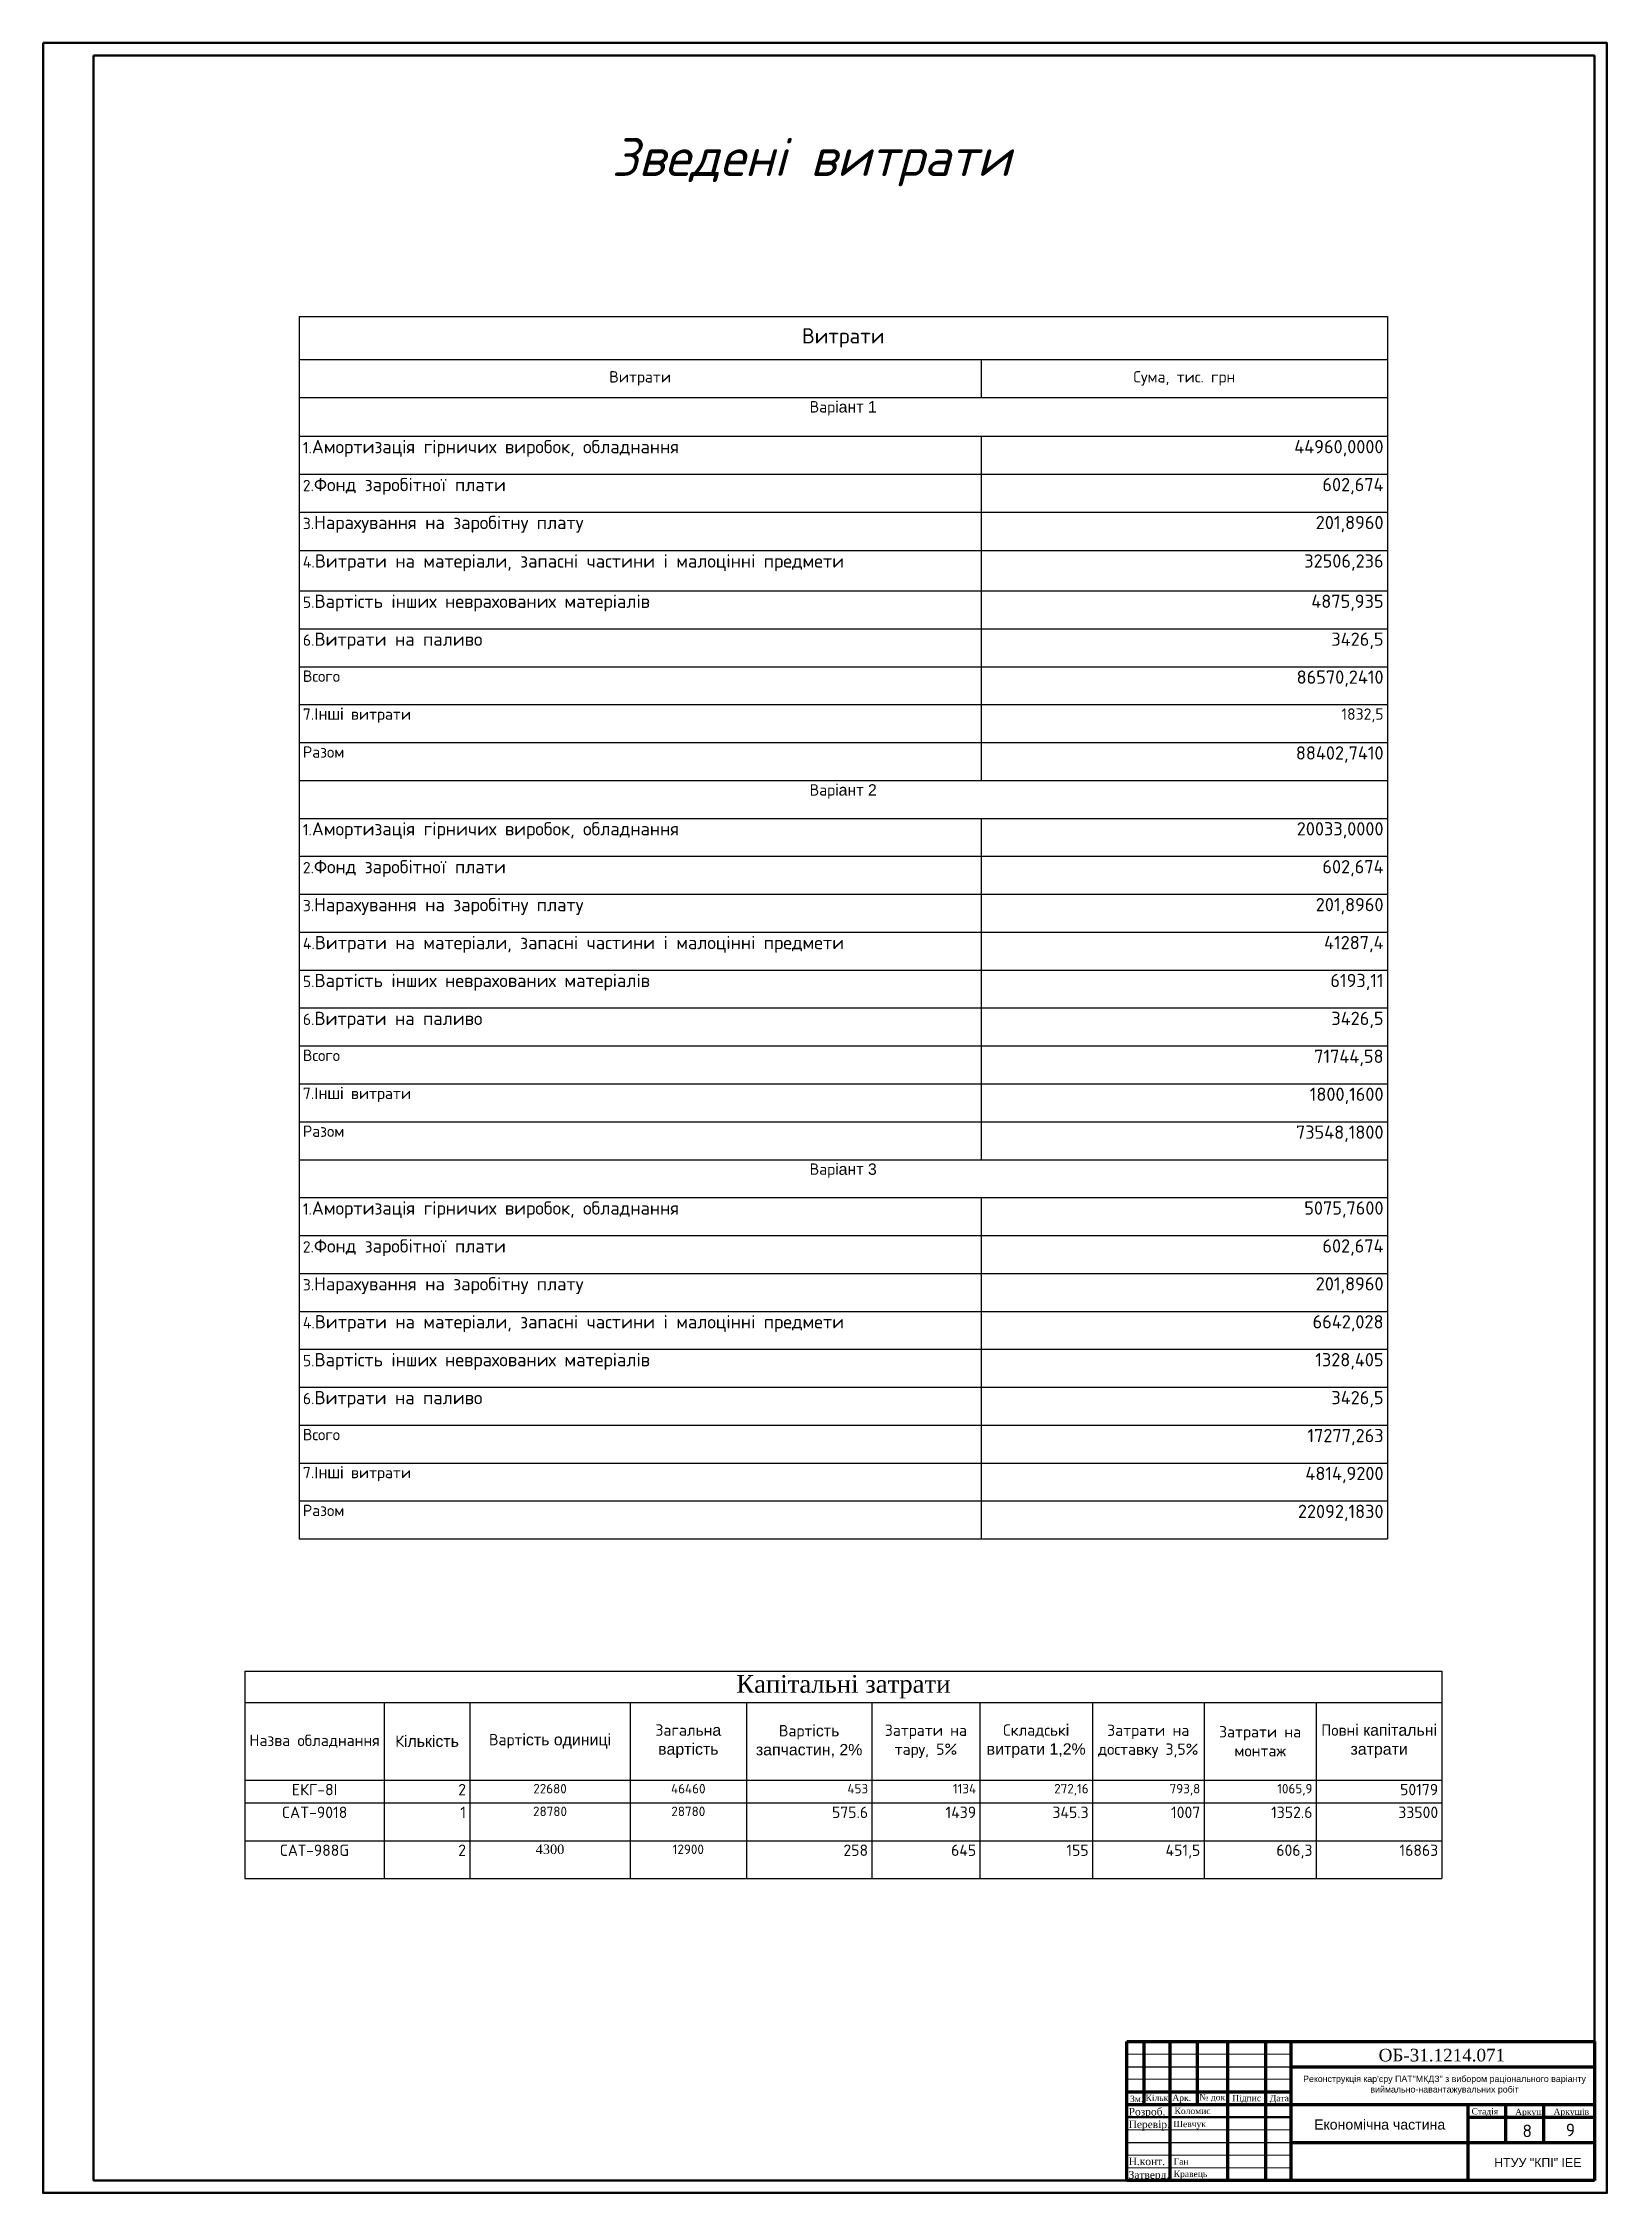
# Model space of a CAD drawing. Header units: millimetres. Extents: x 1400 to 4853, y -623 to 1865.
# Drawn here: x 2472 to 3091, y -615 to 236 of the extents above; entities that cross this region are included whole.
import ezdxf

# ---------------------------------------------------------------- set-up
doc = ezdxf.new("R2010")
doc.units = ezdxf.units.MM
doc.layers.add('Выноски', color=112, linetype='Continuous', lineweight=20)
doc.layers.add('Рамки', color=202, linetype='Continuous', lineweight=50)
doc.styles.get("Standard").update_dxf_attribs({"font": 'isocpeur.ttf'})
doc.styles.add('times', font='times.ttf')

msp = doc.modelspace()

# ---------------------------------------------------------------- texts
at = {"color": 0, "lineweight": 20, "insert": (2697.4305, 198.1672), "char_height": 15, "width": 489.879887, "attachment_point": 1}
msp.add_mtext('{\\fISOCPEUR|b0|i1|c204|p34;Зведені витрати\\fTahoma|b0|i0|c204|p32;              }', dxfattribs=at)
at = {"attachment_point": 1}
for s, width, insert, char_height in [('\\pi0.57663;{\\f@Arial Unicode MS|b0|i0|c204|p34;Реконструкція кар\'єру ПАТ"МКДЗ" з вибором раціонального варіанту \\P\\pi27.198;виймально-навантажувальних робіт}', 112.72898, (2970.4919, -568.7661), 2.5), ('8', 10.845043, (3057.8797, -588.1126), 5), ('9', 10.845043, (3075.0179, -587.7628), 5), ('\\pi5.3946;{\\f@Arial Unicode MS|b0|i0|c204|p34;НТУУ "КПІ" ІЕЕ}', 44.681396, (3041.3116, -601.4055), 3.5)]:
    msp.add_mtext_dynamic_manual_height_columns(s, width=width, gutter_width=12.5, heights=[0], dxfattribs=dict(at, insert=insert, char_height=char_height))
at = {"char_height": 2.5, "attachment_point": 1, "style": 'times'}
for s, width, insert in [('Зм.', 3.773926, (2902.5728, -576.6948)), ('Кільк.', 7.769854, (2908.6954, -576.3399))]:
    msp.add_mtext_dynamic_manual_height_columns(s, width=width, gutter_width=12.5, heights=[0], dxfattribs=dict(at, insert=insert))
at = {"lineweight": 25, "insert": (2975.4187, -586.106), "char_height": 4, "attachment_point": 1}
msp.add_mtext_dynamic_manual_height_columns('{\\f@Arial Unicode MS|b0|i0|c204|p34;Економічна частина}', width=70, gutter_width=12.5, heights=[2.0445], dxfattribs=at)
at = {"layer": 'Выноски', "color": 0, "style": 'times'}
for s, height, p in [('ОБ-31.1214.071', 5, (3000.9509, -563.1354)), ('Підпис', 2.5, (2943.0024, -578.8735)), ('Дата', 2.5, (2957.8558, -578.911)), ('Розроб.', 3, (2902.0028, -584.51)), ('Перевір.', 3, (2902.0028, -589.51)), ('Шевчук', 2.5, (2919.722, -589.1412)), ('Коломис', 2.5, (2920.1668, -583.9611)), ('Стадія', 2.5, (3037.7288, -584.1117)), ('Аркуш', 2.5, (3054.9996, -584.3718)), ('Аркушів', 2.5, (3070.1884, -584.2819)), ('Н.конт.', 3, (2902.0028, -604.1771)), ('Ган', 2.5, (2919.8194, -603.9778)), ('Затверд.', 3, (2902.0028, -609.51)), ('Кравець', 2.5, (2919.8543, -608.9047))]:
    msp.add_text(s, height=height, dxfattribs=at).set_placement(p)
at = {"layer": 'Выноски', "color": 0, "char_height": 2.5, "width": 25, "attachment_point": 8, "style": 'times'}
for s, insert in [('Арк.', (2923.0198, -579.5869)), ('№ док.', (2935.5755, -579.2916))]:
    msp.add_mtext(s, dxfattribs=dict(at, insert=insert))

# ---------------------------------------------------------------- blocks, each defined once
blk = doc.blocks.new('*T55')
at = {"color": 0, "linetype": 'ByBlock', "lineweight": -2, "transparency": 16777216}
for p, q in [((0, 0), (473.83, 0)), ((0, 0), (0, -82.14)), ((473.83, 0), (473.83, -82.14)), ((0, -12.39), (473.83, -12.39)), ((55.23, -12.39), (55.23, -82.14)), ((89.06, -12.39), (89.06, -82.14)), ((152.56, -12.39), (152.56, -82.14)), ((198.52, -12.39), (198.52, -82.14)), ((248.2, -12.39), (248.2, -82.14)), ((290.97, -12.39), (290.97, -82.14)), ((335.48, -12.39), (335.48, -82.14)), ((379.66, -12.39), (379.66, -82.14)), ((424.06, -12.39), (424.06, -82.14)), ((0, -43.14), (473.83, -43.14)), ((0, -52.14), (473.83, -52.14)), ((0, -67.14), (473.83, -67.14)), ((0, -82.14), (473.83, -82.14))]:
    blk.add_line(p, q, dxfattribs=at)
at = {"color": 0, "transparency": 16777216}
for s, insert, char_height, width, attachment_point in [('{\\fTimes New Roman|b0|i0|c204|p18;\\H1.167x;\\C256;Капітальні затрати}', (236.92, -6.19), 6, 470.8346, 5), ('Назва обладнання', (27.62, -27.76), 4.5, 52.2332, 5), ('К{\\fArial|b0|i0|c204|p34;ількість}', (72.15, -27.76), 4.5, 30.8304, 5), ('Варт{\\fArial|b0|i0|c204|p34;ість одиниці}', (120.81, -27.76), 4.5, 60.5, 5), ('Загальн{\\fArial|b0|i0|c204|p34;а вартість}', (175.54, -27.76), 4.5, 42.9601, 5), ('Варт{\\fArial|b0|i0|c204|p34;ість запчастин, 2%}', (223.36, -27.76), 4.5, 46.6753, 5), ('Затрати на тару, 5%', (269.58, -27.76), 4.5, 39.7673, 5), ('Складськ{\\fArial|b0|i0|c204|p34;і витрати 1,2%}', (313.22, -27.76), 4.5, 41.5102, 5), ('Затрати на доставку 3,5%', (357.57, -27.76), 4.5, 41.1816, 5), ('Затрати на монтаж', (401.86, -27.76), 4.5, 41.4014, 5), ('Повн{\\fArial|b0|i0|c204|p34;і капітальні затрати}', (448.95, -27.76), 4.5, 46.7751, 5), ('ЕКГ-8І', (27.62, -44.64), 4.5, 52.2332, 2), ('2', (87.56, -44.64), 4.5, 30.8304, 3), ('{\\H0.83333x;\\C256;22680}', (120.81, -44.64), 4.5, 60.5, 2), ('{\\H0.83333x;\\C256;46460}', (175.54, -44.64), 4.5, 42.9601, 2), ('{\\H0.83333x;\\C256;453', (246.7, -44.64), 4.5, 46.6753, 3), ('{\\H0.83333x;\\C256;1134', (289.47, -44.64), 4.5, 39.7673, 3), ('{\\H0.83333x;\\C256;272,16}', (333.98, -44.64), 4.5, 41.5102, 3), ('{\\H0.83333x;\\C256;793,8}', (378.16, -44.64), 4.5, 41.1816, 3), ('{\\H0.83333x;\\C256;1065,9}', (422.56, -44.64), 4.5, 41.4014, 3), ('50179', (472.33, -44.64), 4.5, 46.7751, 3), ('CAT-9018', (27.62, -53.64), 4.5, 52.2332, 2), ('1', (87.56, -53.64), 4.5, 30.8304, 3), ('{\\H0.83333x;\\C256;28780}', (120.81, -53.64), 4.5, 60.5, 2), ('{\\H0.83333x;\\C256;28780}', (175.54, -53.64), 4.5, 42.9601, 2), ('575.6', (246.7, -53.64), 4.5, 46.6753, 3), ('1439', (289.47, -53.64), 4.5, 39.7673, 3), ('345.3', (333.98, -53.64), 4.5, 41.5102, 3), ('1007', (378.16, -53.64), 4.5, 41.1816, 3), ('1352.6', (422.56, -53.64), 4.5, 41.4014, 3), ('33500', (472.33, -53.64), 4.5, 46.7751, 3), ('САТ-988G', (27.62, -68.64), 4.5, 52.2332, 2), ('2', (87.56, -68.64), 4.5, 30.8304, 3), ('{\\fTimes New Roman|b0|i0|c204|p18;\\H0.83333x;\\C256;4300}', (120.81, -68.64), 4.5, 60.5, 2), ('{\\H0.83333x;\\C256;12900}', (175.54, -68.64), 4.5, 42.9601, 2), ('258', (246.7, -68.64), 4.5, 46.6753, 3), ('645', (289.47, -68.64), 4.5, 39.7673, 3), ('155', (333.98, -68.64), 4.5, 41.5102, 3), ('451,5', (378.16, -68.64), 4.5, 41.1816, 3), ('606,3', (422.56, -68.64), 4.5, 41.4014, 3), ('16863', (472.33, -68.64), 4.5, 46.7751, 3)]:
    blk.add_mtext(s, dxfattribs=dict(at, insert=insert, char_height=char_height, width=width, attachment_point=attachment_point))
blk = doc.blocks.new('*T143')
at = {"color": 0, "linetype": 'ByBlock', "lineweight": -2, "transparency": 16777216}
for p, q in [((0, 0), (430.72, 0)), ((0, 0), (0, -483.86)), ((430.72, 0), (430.72, -483.86)), ((0, -17.01), (430.72, -17.01)), ((269.98, -17.01), (269.98, -32.02)), ((0, -32.02), (430.72, -32.02)), ((0, -47.42), (430.72, -47.42)), ((269.98, -47.42), (269.98, -183.66)), ((0, -62.43), (430.72, -62.43)), ((0, -77.44), (430.72, -77.44)), ((0, -92.67), (430.72, -92.67)), ((0, -108.61), (430.72, -108.61)), ((0, -123.62), (430.72, -123.62)), ((0, -138.63), (430.72, -138.63)), ((0, -153.64), (430.72, -153.64)), ((0, -168.65), (430.72, -168.65)), ((0, -183.66), (430.72, -183.66)), ((0, -198.67), (430.72, -198.67)), ((269.98, -198.67), (269.98, -333.76)), ((0, -213.68), (430.72, -213.68)), ((0, -228.69), (430.72, -228.69)), ((0, -243.7), (430.72, -243.7)), ((0, -258.71), (430.72, -258.71)), ((0, -273.72), (430.72, -273.72)), ((0, -288.73), (430.72, -288.73)), ((0, -303.74), (430.72, -303.74)), ((0, -318.75), (430.72, -318.75)), ((0, -333.76), (430.72, -333.76)), ((0, -348.77), (430.72, -348.77)), ((269.98, -348.77), (269.98, -483.86)), ((0, -363.78), (430.72, -363.78)), ((0, -378.79), (430.72, -378.79)), ((0, -393.8), (430.72, -393.8)), ((0, -408.81), (430.72, -408.81)), ((0, -423.82), (430.72, -423.82)), ((0, -438.83), (430.72, -438.83)), ((0, -453.84), (430.72, -453.84)), ((0, -468.85), (430.72, -468.85)), ((0, -483.86), (430.72, -483.86))]:
    blk.add_line(p, q, dxfattribs=at)
at = {"color": 0, "transparency": 16777216}
for s, insert, char_height, width, attachment_point in [('Витрати', (215.36, -8.5), 6, 427.7184, 5), ('Витрати', (134.99, -24.51), 4.5, 266.9787, 5), ('Сума, тис. грн', (350.35, -24.51), 4.5, 157.7397, 5), ('Вар{\\fArial|b0|i0|c204|p34;іант 1}', (215.36, -33.52), 4.5, 427.7184, 2), ('1.{\\H1.1667x;\\C256;Амортизація гірничих виробок, обладнання }', (1.5, -48.92), 4.5, 266.9787, 1), ('{\\H1.1667x;\\C256;44960,0000', (429.22, -48.92), 4.5, 157.7397, 3), ('2.{\\H1.1667x;\\C256;Фонд заробітної плати }', (1.5, -63.93), 4.5, 266.9787, 1), ('{\\H1.1667x;\\C256;602,674}', (429.22, -63.93), 4.5, 157.7397, 3), ('3.{\\H1.1667x;\\C256;Нарахування на заробітну плату }', (1.5, -78.94), 4.5, 266.9787, 1), ('{\\H1.1667x;\\C256;201,8960', (429.22, -78.94), 4.5, 157.7397, 3), ('4.{\\H1.1667x;\\C256;Витрати на матеріали, запасні частини і малоцінні предмети }', (1.5, -94.17), 4.5, 266.9787, 1), ('{\\H1.1667x;\\C256;32506,236}', (429.22, -94.17), 4.5, 157.7397, 3), ('5.{\\H1.1667x;\\C256;Вартість інших неврахованих матеріалів }', (1.5, -110.11), 4.5, 266.9787, 1), ('{\\H1.1667x;\\C256;4875,935}', (429.22, -110.11), 4.5, 157.7397, 3), ('6.{\\H1.1667x;\\C256;Витрати на паливо }', (1.5, -125.12), 4.5, 266.9787, 1), ('{\\H1.1667x;\\C256;3426,5}', (429.22, -125.12), 4.5, 157.7397, 3), ('Всого', (1.5, -140.13), 4.5, 266.9787, 1), ('{\\H1.1667x;\\C256;86570,2410', (429.22, -140.13), 4.5, 157.7397, 3), ('7.{\\fArial|b0|i0|c204|p34;Інші} витрати', (1.5, -155.14), 4.5, 266.9787, 1), ('1832,5', (429.22, -155.14), 4.5, 157.7397, 3), ('Разом', (1.5, -170.15), 4.5, 266.9787, 1), ('{\\H1.1667x;\\C256;88402,7410', (429.22, -170.15), 4.5, 157.7397, 3), ('Вар{\\fArial|b0|i0|c204|p34;іант 2}', (215.36, -185.16), 4.5, 427.7184, 2), ('1.{\\H1.1667x;\\C256;Амортизація гірничих виробок, обладнання}', (1.5, -200.17), 4.5, 266.9787, 1), ('{\\H1.1667x;\\C256;20033,0000', (429.22, -200.17), 4.5, 157.7397, 3), ('2.{\\H1.1667x;\\C256;Фонд заробітної плати }', (1.5, -215.18), 4.5, 266.9787, 1), ('{\\H1.1667x;\\C256;602,674}', (429.22, -215.18), 4.5, 157.7397, 3), ('3.{\\H1.1667x;\\C256;Нарахування на заробітну плату }', (1.5, -230.19), 4.5, 266.9787, 1), ('{\\H1.1667x;\\C256;201,8960', (429.22, -230.19), 4.5, 157.7397, 3), ('4.{\\H1.1667x;\\C256;Витрати на матеріали, запасні частини і малоцінні предмети }', (1.5, -245.2), 4.5, 266.9787, 1), ('{\\H1.1667x;\\C256;41287,4}', (429.22, -245.2), 4.5, 157.7397, 3), ('5.{\\H1.1667x;\\C256;Вартість інших неврахованих матеріалів }', (1.5, -260.21), 4.5, 266.9787, 1), ('{\\H1.1667x;\\C256;6193,11}', (429.22, -260.21), 4.5, 157.7397, 3), ('6.{\\H1.1667x;\\C256;Витрати на паливо }', (1.5, -275.22), 4.5, 266.9787, 1), ('{\\H1.1667x;\\C256;3426,5}', (429.22, -275.22), 4.5, 157.7397, 3), ('Всого', (1.5, -290.23), 4.5, 266.9787, 1), ('{\\H1.1667x;\\C256;71744,58}', (429.22, -290.23), 4.5, 157.7397, 3), ('7.{\\fArial|b0|i0|c204|p34;Інші} витрати', (1.5, -305.24), 4.5, 266.9787, 1), ('{\\H1.1667x;\\C256;1800,1600', (429.22, -305.24), 4.5, 157.7397, 3), ('Разом', (1.5, -320.25), 4.5, 266.9787, 1), ('{\\H1.1667x;\\C256;73548,1800', (429.22, -320.25), 4.5, 157.7397, 3), ('Вар{\\fArial|b0|i0|c204|p34;іант 3}', (215.36, -335.26), 4.5, 427.7184, 2), ('1.{\\H1.1667x;\\C256;Амортизація гірничих виробок, обладнання}', (1.5, -350.27), 4.5, 266.9787, 1), ('{\\H1.1667x;\\C256;5075,7600', (429.22, -350.27), 4.5, 157.7397, 3), ('2.{\\H1.1667x;\\C256;Фонд заробітної плати }', (1.5, -365.28), 4.5, 266.9787, 1), ('{\\H1.1667x;\\C256;602,674}', (429.22, -365.28), 4.5, 157.7397, 3), ('3.{\\H1.1667x;\\C256;Нарахування на заробітну плату }', (1.5, -380.29), 4.5, 266.9787, 1), ('{\\H1.1667x;\\C256;201,8960', (429.22, -380.29), 4.5, 157.7397, 3), ('4.{\\H1.1667x;\\C256;Витрати на матеріали, запасні частини і малоцінні предмети }', (1.5, -395.3), 4.5, 266.9787, 1), ('{\\H1.1667x;\\C256;6642,028}', (429.22, -395.3), 4.5, 157.7397, 3), ('5.{\\H1.1667x;\\C256;Вартість інших неврахованих матеріалів }', (1.5, -410.31), 4.5, 266.9787, 1), ('{\\H1.1667x;\\C256;1328,405}', (429.22, -410.31), 4.5, 157.7397, 3), ('6.{\\H1.1667x;\\C256;Витрати на паливо }', (1.5, -425.32), 4.5, 266.9787, 1), ('{\\H1.1667x;\\C256;3426,5}', (429.22, -425.32), 4.5, 157.7397, 3), ('Всого', (1.5, -440.33), 4.5, 266.9787, 1), ('{\\H1.1667x;\\C256;17277,263}', (429.22, -440.33), 4.5, 157.7397, 3), ('7.{\\fArial|b0|i0|c204|p34;Інші} витрати', (1.5, -455.34), 4.5, 266.9787, 1), ('{\\H1.1667x;\\C256;4814,9200', (429.22, -455.34), 4.5, 157.7397, 3), ('Разом', (1.5, -470.35), 4.5, 266.9787, 1), ('{\\H1.1667x;\\C256;22092,1830', (429.22, -470.35), 4.5, 157.7397, 3)]:
    blk.add_mtext(s, dxfattribs=dict(at, insert=insert, char_height=char_height, width=width, attachment_point=attachment_point))

# ---------------------------------------------------------------- linework, layer by layer
at = {"lineweight": 80}
for p, q in [((2901.3387, -555.204), (3086.3387, -555.204)), ((2929.2738, -580.209), (2929.2738, -555.204))]:
    msp.add_line(p, q, dxfattribs=at)
for p, q in [((2901.3387, -565.204), (2966.3387, -565.204)), ((2901.3387, -595.204), (2966.3387, -595.204))]:
    msp.add_line(p, q)
at = {"lineweight": 50}
for points in [[(2472.3387, 235.796), (3091.3387, 235.796), (3091.3387, -615.204), (2472.3387, -615.204)], [(2492.3387, 230.796), (3086.3387, 230.796), (3086.3387, -610.204), (2492.3387, -610.204)]]:
    msp.add_lwpolyline(points, close=True, dxfattribs=at)
at = {"layer": 'Рамки', "color": 0, "lineweight": 80}
for p, q in [((2901.3387, -610.204), (2901.3387, -555.204)), ((2908.2173, -580.204), (2908.2173, -555.204)), ((2918.3965, -610.204), (2918.3965, -555.204)), ((2941.3387, -610.204), (2941.3387, -555.204)), ((2956.3387, -610.204), (2956.3387, -555.204)), ((2966.3387, -610.204), (2966.3387, -555.204)), ((3086.3387, -555.204), (3086.3387, -610.204)), ((2966.3387, -565.204), (3086.3387, -565.204)), ((2901.3387, -575.204), (2966.3387, -575.204)), ((2901.3387, -580.204), (3086.3387, -580.204)), ((3036.3387, -610.204), (3036.3387, -580.204)), ((3036.3387, -585.204), (3086.3387, -585.204)), ((3051.3387, -595.204), (3051.3387, -580.204)), ((3066.3387, -595.204), (3066.3387, -580.204)), ((2966.3387, -595.204), (3086.3387, -595.204)), ((3086.3387, -610.204), (2901.3387, -610.204))]:
    msp.add_line(p, q, dxfattribs=at)
at = {"layer": 'Рамки', "color": 0, "lineweight": 20}
for p, q in [((2901.3387, -560.204), (2966.3387, -560.204)), ((2901.3387, -570.204), (2966.3387, -570.204)), ((2901.3387, -590.204), (2966.3387, -590.204)), ((2901.3387, -600.204), (2966.3387, -600.204)), ((2901.3387, -605.204), (2966.3387, -605.204))]:
    msp.add_line(p, q, dxfattribs=at)
at = {"layer": 'Рамки', "color": 0}
msp.add_line((2901.3387, -585.204), (2966.3387, -585.204), dxfattribs=at)

# ---------------------------------------------------------------- block references
for name, p in [('*T143', (2573.6819, 127.561)), ('*T55', (2552.1964, -408.64))]:
    msp.add_blockref(name, p)

msp.set_redraw_order([(e.dxf.handle, doc.entitydb.next_handle()) for e in msp.query("TEXT MTEXT ATTDEF DIMENSION ARC_DIMENSION")])  # texts and dimensions are drawn at this point

doc.saveas('drawing.dxf')
